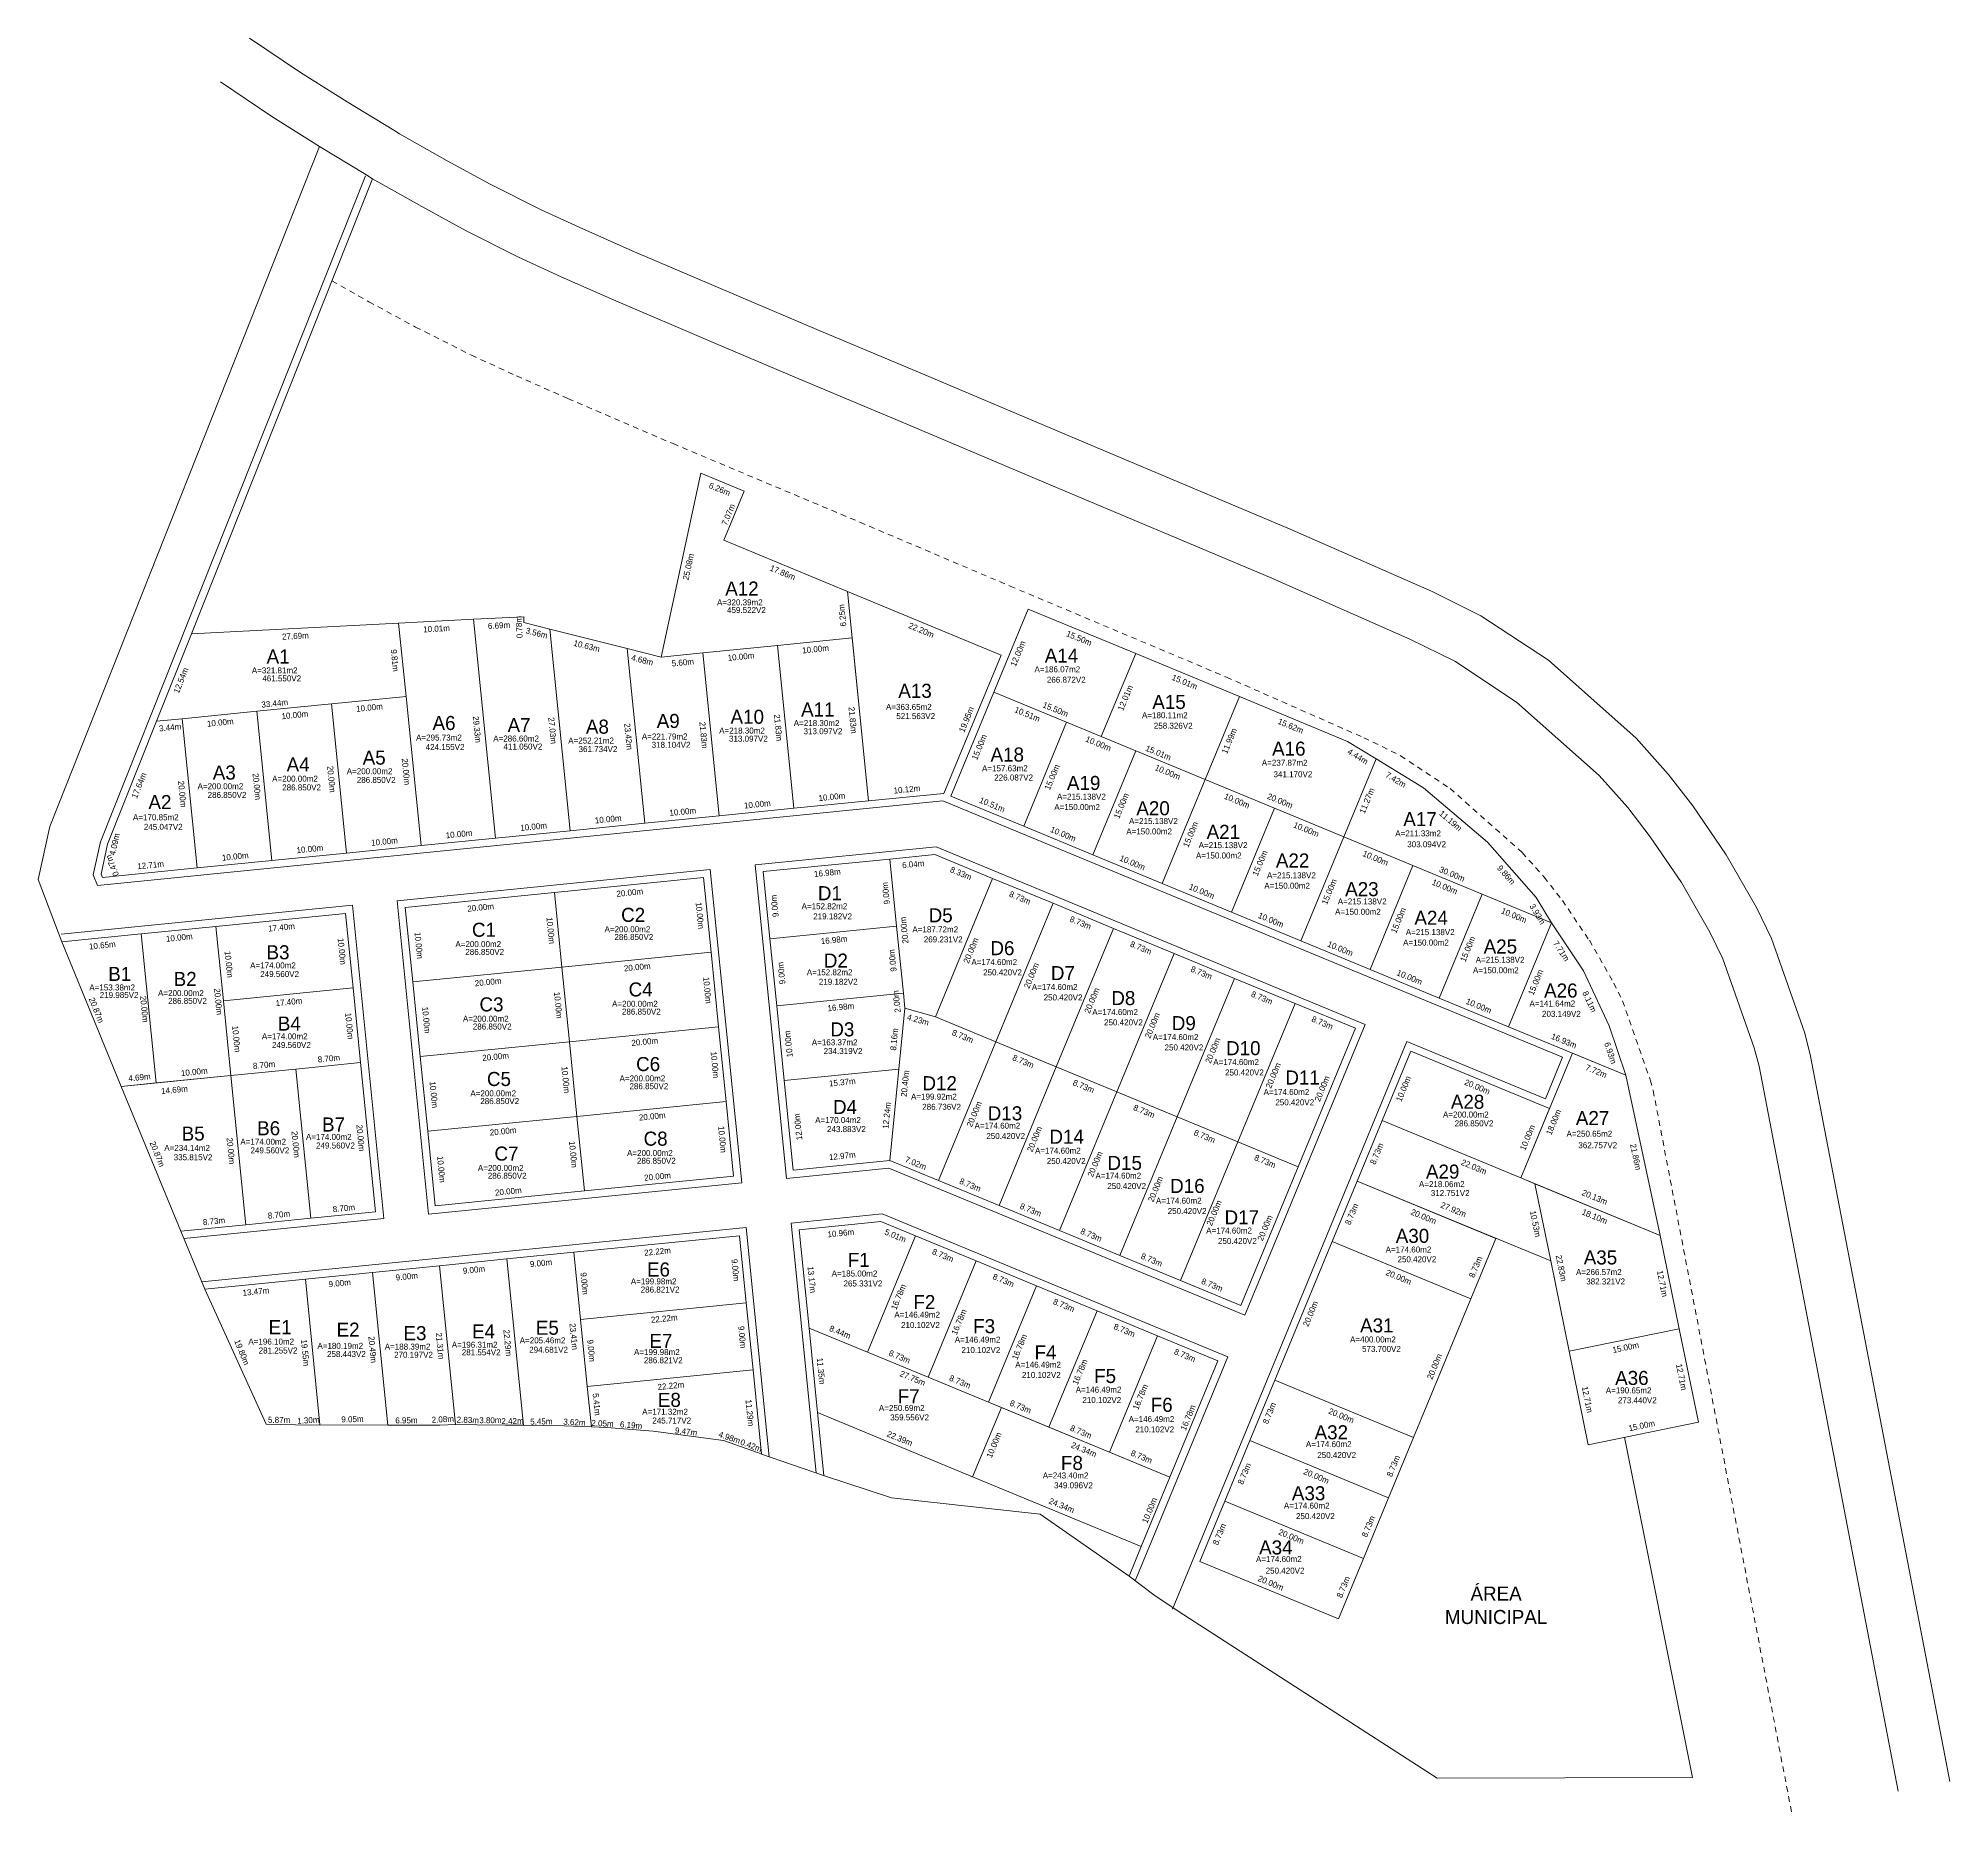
# Model space of a CAD drawing. Header units: metres. Extents: x 20 to 275, y 16 to 253.
import ezdxf
from ezdxf.enums import TextEntityAlignment as Align

# ---------------------------------------------------------------- set-up
doc = ezdxf.new("R2010")
doc.units = ezdxf.units.M
doc.linetypes.add('JIS_02_0.7', pattern=[1.35, 0.75, -0.6])
for name, color, linetype, lineweight in [('ACER', 250, 'Continuous', 9), ('CA 4', 250, 'Continuous', 5), ('DERECHO DE VIA', 250, 'JIS_02_0.7', 5), ('LIMITE', 250, 'Continuous', 9), ('LOTES', 250, 'Continuous', 9), ('NOMENCLATURA', 16, 'Continuous', 5)]:
    doc.layers.add(name, color=color, linetype=linetype, lineweight=lineweight)
doc.styles.get("Standard").update_dxf_attribs({"font": ''})
doc.styles.get('Standard').set_extended_font_data('Caviar Dreams')

msp = doc.modelspace()

# ---------------------------------------------------------------- texts
at = {"layer": 'NOMENCLATURA'}
for s, rotation, p in [('6.26m', 337.5333, (111.24, 192.81)), ('7.07m', 67.2175, (112.4, 189.41)), ('25.08m', 77.7943, (107.06, 182.46)), ('17.86m', 337.4939, (119.65, 181.68)), ('6.25m', 95.7354, (127.6, 175.97)), ('27.69m', 2.9745, (54.63, 173.22)), ('10.01m', 2.9745, (73.46, 174.2)), ('6.69m', 2.9745, (81.8, 174.63)), ('0.78m', 93.1798, (84.47, 174.41)), ('3.56m', 345.8689, (86.83, 173.62)), ('22.20m', 337.4939, (138.15, 174.01)), ('15.50m', 337.6066, (159.19, 172.93)), ('9.81m', 275.7354, (67.9, 169.96)), ('10.63m', 345.8689, (93.5, 171.88)), ('10.00m', 5.704, (114.08, 170.47)), ('10.00m', 5.704, (124.03, 171.47)), ('12.00m', 67.5294, (151.04, 170.88)), ('12.54m', 68.2752, (39.36, 167.31)), ('4.68m', 345.8689, (100.92, 170.02)), ('5.60m', 5.704, (106.32, 169.7)), ('12.01m', 67.5294, (165.36, 164.97)), ('15.01m', 337.6066, (173.28, 167.1)), ('33.44m', 5.704, (51.87, 164.24)), ('10.00m', 5.704, (64.51, 163.68)), ('21.83m', 275.7354, (129, 162)), ('19.95m', 67.5294, (144.16, 162.09)), ('10.51m', 337.5455, (152.29, 162.79)), ('15.50m', 337.6066, (156.05, 163.44)), ('3.44m', 5.704, (37.92, 161.03)), ('10.00m', 5.704, (44.61, 161.69)), ('10.00m', 5.704, (44.61, 161.69)), ('10.00m', 5.704, (54.56, 162.69)), ('29.33m', 275.7354, (78.87, 160.76)), ('27.03m', 275.7354, (88.94, 160.61)), ('23.42m', 275.7354, (99.07, 159.81)), ('21.83m', 275.7354, (109.1, 160.01)), ('21.83m', 275.7354, (119.05, 161)), ('11.99m', 67.5294, (179.23, 159.23)), ('15.62m', 337.4427, (187.43, 161.23)), ('15.00m', 67.5294, (145.88, 158.41)), ('10.00m', 337.5455, (161.77, 158.87)), ('15.01m', 337.6066, (169.77, 157.65)), ('20.00m', 275.7354, (59.44, 154.13)), ('20.00m', 275.7354, (69.39, 155.12)), ('15.00m', 67.5294, (155.59, 154.4)), ('10.00m', 337.5455, (171.01, 155.06)), ('4.44m', 328.6401, (196.39, 157.15)), ('17.64m', 68.2752, (33.77, 153.29)), ('20.00m', 275.7354, (39.54, 152.14)), ('20.00m', 275.7354, (49.49, 153.14)), ('10.12m', 5.704, (136.22, 152.77)), ('7.42m', 328.6401, (201.46, 154.06)), ('10.00m', 5.704, (116.26, 150.78)), ('10.00m', 5.704, (126.21, 151.77)), ('10.51m', 337.5294, (147.6, 150.72)), ('15.00m', 67.5294, (164.83, 150.58)), ('10.00m', 337.5455, (180.26, 151.24)), ('20.00m', 337.5455, (186.01, 151.24)), ('11.27m', 67.5294, (197.58, 151.26)), ('10.00m', 5.704, (86.41, 147.8)), ('10.00m', 5.704, (96.36, 148.79)), ('10.00m', 5.704, (106.31, 149.79)), ('15.00m', 67.5294, (174.07, 146.76)), ('10.00m', 337.5455, (189.5, 147.42)), ('11.19m', 319.5677, (208.76, 148.59)), ('4.09m', 77.7351, (30.5, 145.45)), ('10.00m', 5.704, (66.51, 145.81)), ('10.00m', 5.704, (76.46, 146.8)), ('10.00m', 337.5455, (157.07, 146.81)), ('0.47m', 111.8008, (30.2, 142.61)), ('12.71m', 5.704, (35.31, 142.69)), ('10.00m', 5.704, (46.61, 143.82)), ('10.00m', 5.704, (56.56, 144.82)), ('6.04m', 5.704, (137.06, 142.79)), ('10.00m', 337.5455, (166.31, 142.99)), ('15.00m', 67.5294, (183.32, 142.94)), ('10.00m', 337.5455, (198.74, 143.6)), ('16.98m', 5.704, (125.6, 141.65)), ('9.00m', 95.7354, (133.41, 138.91)), ('8.33m', 337.5455, (143.43, 141.57)), ('15.00m', 67.5294, (192.56, 139.12)), ('10.00m', 337.5455, (207.98, 139.78)), ('30.00m', 337.5455, (208.96, 141.48)), ('9.86m', 311.4236, (216.18, 141.37)), ('20.00m', 5.704, (99.24, 139.01)), ('9.00m', 95.7354, (118.57, 137.22)), ('8.73m', 337.5455, (151.31, 138.31)), ('10.00m', 337.5455, (175.56, 139.17)), ('20.00m', 5.704, (79.34, 137.02)), ('10.00m', 275.7354, (88.7, 133.94)), ('10.00m', 275.7354, (108.6, 135.93)), ('20.00m', 95.7354, (135.86, 133.98)), ('8.73m', 337.5455, (159.38, 134.98)), ('10.00m', 337.5455, (184.8, 135.35)), ('15.00m', 67.5294, (201.8, 135.3)), ('10.00m', 337.5455, (217.22, 135.96)), ('3.93m', 301.2298, (220.35, 136.13)), ('10.00m', 5.704, (39.14, 133.01)), ('17.40m', 5.704, (52.78, 134.37)), ('10.00m', 275.7354, (60.84, 131.16)), ('10.00m', 275.7354, (71.1, 131.95)), ('16.98m', 5.704, (126.5, 132.69)), ('20.00m', 67.5294, (144.76, 131.28)), ('15.00m', 67.5294, (211.04, 131.48)), ('7.71m', 303.5994, (223.53, 131.21)), ('10.65m', 5.704, (28.87, 131.98)), ('10.00m', 275.7354, (45.76, 129.43)), ('9.00m', 95.7354, (134.31, 129.95)), ('8.73m', 337.5455, (167.45, 131.64)), ('10.00m', 337.5455, (194.04, 131.53)), ('20.00m', 5.704, (80.34, 127.07)), ('20.00m', 5.704, (100.24, 129.06)), ('10.00m', 275.7354, (109.6, 125.98)), ('9.00m', 95.7354, (119.47, 128.26)), ('20.00m', 67.5294, (152.83, 127.94)), ('8.73m', 337.5455, (175.52, 128.31)), ('10.00m', 337.5455, (203.28, 127.71)), ('15.00m', 67.5294, (220.11, 127.04)), ('20.87m', 292.3322, (28.09, 123.32)), ('20.00m', 275.7354, (34.48, 123.46)), ('20.00m', 275.7354, (44.35, 124.46)), ('10.00m', 275.7354, (89.7, 123.99)), ('2.00m', 95.7354, (134.85, 124.48)), ('20.00m', 67.5294, (160.9, 124.61)), ('8.73m', 337.5455, (183.59, 124.97)), ('8.11m', 295.0539, (227.3, 124.46)), ('17.40m', 5.704, (53.77, 124.42)), ('10.00m', 275.7354, (61.84, 121.21)), ('10.00m', 275.7354, (72.1, 122)), ('16.98m', 5.704, (127.4, 123.74)), ('4.23m', 343.9979, (137.71, 122.04)), ('20.00m', 67.5294, (168.97, 121.28)), ('8.73m', 337.5455, (191.65, 121.64)), ('10.00m', 337.5455, (212.52, 123.89)), ('10.00m', 275.7354, (46.76, 119.48)), ('10.00m', 95.7354, (120.42, 118.81)), ('8.16m', 84.3879, (134.52, 119.43)), ('8.73m', 337.5455, (143.67, 119.83)), ('16.93m', 337.5455, (223.89, 119.23)), ('8.70m', 5.704, (59.1, 116.88)), ('20.00m', 5.704, (81.34, 117.12)), ('20.00m', 5.704, (101.24, 119.11)), ('10.00m', 275.7354, (110.6, 116.03)), ('8.73m', 337.5455, (151.74, 116.49)), ('20.00m', 67.5294, (177.03, 117.94)), ('6.93m', 288.6622, (230.09, 117.61)), ('4.69m', 5.704, (33.83, 114.36)), ('10.00m', 5.704, (41.14, 115.09)), ('8.70m', 5.704, (50.45, 116.02)), ('10.00m', 275.7354, (90.7, 114.04)), ('20.40m', 84.3879, (135.97, 113.53)), ('20.00m', 67.5294, (185.1, 114.61)), ('7.72m', 337.5455, (228.19, 115.19)), ('14.69m', 5.704, (38.49, 112.69)), ('10.00m', 275.7354, (73.1, 112.05)), ('15.37m', 5.704, (127.6, 113.71)), ('8.73m', 337.5455, (159.8, 113.16)), ('8.73m', 337.5455, (159.8, 113.16)), ('20.00m', 67.5294, (191.62, 112.86)), ('10.00m', 67.5294, (202.48, 112.84)), ('20.00m', 337.5455, (212.32, 113.1)), ('12.24m', 84.3879, (133.52, 109.28)), ('20.00m', 67.5294, (145.19, 109.46)), ('8.73m', 337.5455, (167.87, 109.83)), ('18.00m', 67.5294, (222.5, 108.39)), ('20.00m', 275.7354, (54.68, 105.42)), ('20.00m', 275.7354, (63.34, 106.28)), ('20.00m', 5.704, (82.34, 107.17)), ('20.00m', 5.704, (102.24, 109.16)), ('10.00m', 275.7354, (111.6, 106.08)), ('12.00m', 95.7354, (121.7, 107.76)), ('20.00m', 67.5294, (153.25, 106.13)), ('8.73m', 337.5455, (175.94, 106.49)), ('10.00m', 67.5294, (219.01, 106.33)), ('20.87m', 292.3322, (36.21, 104.13)), ('20.00m', 275.7354, (46.02, 104.55)), ('10.00m', 275.7354, (91.7, 104.09)), ('8.73m', 67.5294, (198.9, 104.18)), ('10.00m', 275.7354, (74.1, 102.1)), ('12.97m', 5.704, (127.6, 103.89)), ('7.02m', 337.5455, (137.4, 102.91)), ('20.00m', 67.5294, (161.32, 102.79)), ('8.73m', 337.5455, (184.01, 103.16)), ('22.03m', 337.5455, (211.88, 102.42)), ('20.00m', 5.704, (83.04, 99.15)), ('20.00m', 5.704, (102.94, 101.14)), ('8.73m', 337.5455, (144.67, 100.02)), ('20.00m', 67.5294, (169.39, 99.46)), ('8.70m', 5.704, (61.1, 96.91)), ('8.73m', 337.5455, (152.74, 96.69)), ('20.00m', 67.5294, (177.2, 96.28)), ('8.73m', 67.5294, (195.56, 96.12)), ('27.92m', 337.5455, (209.14, 96.72)), ('20.13m', 337.5455, (227.98, 98.38)), ('8.73m', 5.704, (43.77, 95.18)), ('8.70m', 5.704, (52.44, 96.05)), ('20.00m', 67.5294, (183.99, 94.28)), ('20.00m', 337.5455, (205.16, 95.79)), ('10.53m', 281.557, (220.08, 94.83)), ('18.10m', 337.5455, (227.98, 95.8)), ('10.96m', 5.704, (127.4, 93.59)), ('5.01m', 337.5455, (134.69, 93.24)), ('8.73m', 337.5455, (160.81, 93.35)), ('9.00m', 5.704, (87.4, 89.59)), ('22.22m', 5.704, (102.94, 91.14)), ('9.00m', 275.7354, (113.35, 88.66)), ('8.73m', 337.5455, (141.03, 90.62)), ('8.73m', 337.5455, (168.88, 90.02)), ('8.73m', 67.5294, (212.1, 89.08)), ('22.83m', 281.557, (223.52, 88.91)), ('9.00m', 5.704, (60.54, 86.91)), ('9.00m', 5.704, (69.49, 87.8)), ('9.00m', 5.704, (78.45, 88.7)), ('9.00m', 275.7354, (93.21, 86.87)), ('13.17m', 275.7354, (123.53, 87.38)), ('8.73m', 337.5455, (149.1, 87.29)), ('8.73m', 337.5455, (176.94, 86.68)), ('20.00m', 337.5455, (201.83, 87.72)), ('12.71m', 281.557, (237.02, 86.85)), ('13.47m', 5.704, (49.36, 85.79)), ('16.78m', 67.5294, (135.1, 85.08)), ('8.73m', 337.5455, (157.17, 83.95)), ('20.00m', 67.5294, (190.07, 82.84)), ('22.22m', 5.704, (103.84, 82.19)), ('22.22m', 5.704, (103.84, 82.19)), ('16.78m', 67.5294, (143.17, 81.74)), ('19.80m', 292.3155, (47.5, 77.7)), ('19.55m', 275.7354, (55.94, 77.63)), ('20.49m', 275.7354, (64.94, 78.05)), ('21.31m', 275.7354, (73.94, 78.54)), ('22.29m', 275.7354, (82.95, 78.95)), ('23.41m', 275.7354, (91.77, 79.79)), ('9.00m', 275.7354, (94.11, 77.91)), ('9.00m', 275.7354, (114.25, 79.71)), ('8.44m', 337.5455, (127.31, 80.38)), ('16.78m', 67.5294, (151.24, 78.41)), ('8.73m', 337.5455, (165.24, 80.62)), ('11.35m', 275.7354, (124.76, 75.19)), ('8.73m', 337.5455, (135.24, 77.1)), ('16.78m', 67.5294, (159.3, 75.07)), ('8.73m', 337.5455, (173.31, 77.28)), ('20.00m', 67.5294, (206.61, 75.8)), ('15.00m', 11.557, (232.12, 78.34)), ('27.75m', 337.5455, (136.99, 74.23)), ('8.73m', 337.5455, (143.31, 73.76)), ('12.71m', 281.557, (239.57, 74.39)), ('5.41m', 275.7354, (94.83, 70.74)), ('22.22m', 5.704, (104.73, 73.23)), ('16.78m', 67.5294, (167.37, 71.74)), ('12.71m', 281.557, (227.01, 71.39)), ('5.87m', 359.8016, (52.46, 68.68)), ('1.30m', 3.5656, (56.36, 68.63)), ('9.05m', 1.3784, (62.25, 68.77)), ('6.95m', 0.5601, (69.45, 68.62)), ('2.08m', 3.121, (74.3, 68.76)), ('2.83m', 358.1169, (77.64, 68.67)), ('3.80m', 0.0341, (80.65, 68.64)), ('2.42m', 0.5297, (83.6, 68.53)), ('5.45m', 0.755, (87.45, 68.46)), ('11.29m', 275.7354, (115.26, 69.61)), ('8.73m', 337.5455, (151.38, 70.43)), ('16.78m', 67.5294, (173.72, 68.98)), ('8.73m', 67.5294, (184.58, 69.57)), ('20.00m', 337.5455, (194.18, 69.24)), ('3.62m', 356.8454, (91.86, 68.37)), ('2.05m', 357.3578, (95.61, 68.21)), ('6.19m', 354.8879, (99.42, 67.97)), ('9.47m', 353.3346, (106.76, 67.12)), ('4.98m', 341.4008, (112.54, 66.33)), ('22.39m', 337.5455, (135.27, 66.19)), ('10.00m', 67.5294, (147.83, 65.33)), ('8.73m', 337.5455, (159.45, 67.09)), ('15.00m', 11.557, (234.26, 67.9)), ('0.42m', 339.2594, (115.44, 65.25)), ('24.34m', 337.5455, (159.83, 64.71)), ('8.73m', 337.5455, (167.52, 63.76)), ('8.73m', 67.5294, (201.12, 62.53)), ('8.73m', 67.5294, (181.24, 61.5)), ('20.00m', 337.5455, (190.85, 61.17)), ('24.34m', 337.5455, (156.87, 57.26)), ('10.00m', 67.5294, (168.6, 56.61)), ('8.73m', 67.5294, (177.91, 53.43)), ('20.00m', 337.5455, (187.51, 53.11)), ('8.73m', 67.5294, (197.79, 54.46)), ('20.00m', 337.5455, (184.77, 46.92)), ('8.73m', 67.5294, (194.45, 46.39))]:
    msp.add_text(s, height=0.8, rotation=rotation, dxfattribs=at).set_placement(p, align=Align.MIDDLE)
at = {"layer": 'NOMENCLATURA', "lineweight": 60}
for s, p in [('A=320.39m2', (113.93, 177.71)), ('459.522V2', (114.81, 176.69)), ('A=321.81m2', (51.87, 168.64)), ('A=186.07m2', (156.29, 168.79)), ('461.550V2', (52.81, 167.57)), ('266.872V2', (157.48, 167.39)), ('A=363.65m2', (136.48, 163.77)), ('A=218.30m2', (114.22, 160.61)), ('A=218.30m2', (124.17, 161.61)), ('313.097V2', (125.02, 160.53)), ('521.563V2', (137.39, 162.54)), ('A=180.11m2', (170.63, 162.66)), ('258.326V2', (171.75, 161.26)), ('A=295.73m2', (73.78, 159.68)), ('424.155V2', (74.6, 158.42)), ('A=286.60m2', (84.08, 159.55)), ('411.050V2', (84.99, 158.48)), ('A=252.21m2', (94.08, 159.28)), ('361.734V2', (95, 158.14)), ('A=221.79m2', (103.9, 159.82)), ('318.104V2', (104.75, 158.71)), ('313.097V2', (115.07, 159.53)), ('A=200.00m2', (64.53, 155.19)), ('A=157.63m2', (149.29, 155.58)), ('A=237.87m2', (186.62, 156.32)), ('A=200.00m2', (44.63, 153.19)), ('A=200.00m2', (54.58, 154.19)), ('286.850V2', (55.46, 153.03)), ('286.850V2', (65.41, 154.03)), ('226.087V2', (150.46, 154.35)), ('341.170V2', (187.72, 154.79)), ('286.850V2', (45.51, 152.03)), ('A=150.00m2', (158.93, 150.41)), ('A=215.138V2', (159.5, 151.8)), ('A=170.85m2', (36.01, 149.05)), ('245.047V2', (37, 147.77)), ('A=215.138V2', (169.11, 148.54)), ('A=150.00m2', (168.54, 147.16)), ('A=215.138V2', (178.4, 145.33)), ('A=211.33m2', (204.42, 146.9)), ('303.094V2', (205.56, 145.45)), ('A=150.00m2', (177.83, 143.95)), ('A=150.00m2', (186.95, 139.92)), ('A=215.138V2', (187.52, 141.31)), ('A=215.138V2', (196.96, 137.82)), ('A=152.82m2', (125.22, 137.19)), ('219.182V2', (126.31, 135.83)), ('A=150.00m2', (196.39, 136.44)), ('A=200.00m2', (98.93, 134.12)), ('286.850V2', (99.79, 133.08)), ('A=187.72m2', (140, 134.09)), ('269.231V2', (141.06, 132.76)), ('A=150.00m2', (205.47, 132.34)), ('A=215.138V2', (206.04, 133.73)), ('A=200.00m2', (79.03, 132.13)), ('286.850V2', (79.89, 131.09)), ('A=174.60m2', (147.87, 129.74)), ('A=215.138V2', (215.36, 130.04)), ('A=174.00m2', (51.64, 129.29)), ('249.560V2', (52.53, 128.14)), ('A=152.82m2', (125.91, 128.38)), ('219.182V2', (127.06, 127.11)), ('250.420V2', (148.98, 128.36)), ('A=150.00m2', (214.79, 128.65)), ('A=153.38m2', (30.19, 126.35)), ('219.985V2', (31.11, 125.35)), ('A=200.00m2', (39.36, 125.6)), ('286.850V2', (40.24, 124.56)), ('A=174.60m2', (155.93, 126.41)), ('250.420V2', (157.05, 125.02)), ('A=200.00m2', (80.03, 122.18)), ('A=200.00m2', (99.93, 124.17)), ('286.850V2', (100.79, 123.13)), ('A=174.60m2', (164, 123.07)), ('A=141.64m2', (222.33, 124.21)), ('203.149V2', (223.54, 122.83)), ('A=174.00m2', (53.21, 119.83)), ('286.850V2', (80.89, 121.14)), ('250.420V2', (165.11, 121.69)), ('A=174.60m2', (172.07, 119.73)), ('249.560V2', (54.1, 118.68)), ('A=163.37m2', (126.58, 119.03)), ('234.319V2', (127.7, 117.87)), ('250.420V2', (173.18, 118.35)), ('A=174.60m2', (180.14, 116.4)), ('250.420V2', (181.25, 115.01)), ('A=200.00m2', (81.03, 112.23)), ('A=200.00m2', (100.93, 114.22)), ('286.850V2', (101.79, 113.18)), ('A=174.60m2', (186.85, 112.41)), ('286.850V2', (81.89, 111.19)), ('A=199.92m2', (139.82, 111.79)), ('286.736V2', (140.85, 110.43)), ('250.420V2', (187.96, 111.03)), ('A=200.00m2', (210.79, 109.4)), ('A=170.04m2', (127.03, 108.67)), ('243.883V2', (128.15, 107.46)), ('A=174.60m2', (148.29, 107.92)), ('286.850V2', (211.88, 108.22)), ('A=250.65m2', (227.27, 106.84)), ('A=234.14m2', (40.19, 104.95)), ('A=174.00m2', (50.34, 105.77)), ('249.560V2', (51.23, 104.62)), ('A=174.00m2', (59.09, 106.42)), ('249.560V2', (59.98, 105.27)), ('A=200.00m2', (101.93, 104.27)), ('250.420V2', (149.4, 106.54)), ('A=174.60m2', (156.36, 104.59)), ('362.757V2', (228.39, 105.31)), ('335.815V2', (40.98, 103.71)), ('A=200.00m2', (82.03, 102.28)), ('286.850V2', (102.79, 103.23)), ('250.420V2', (157.47, 103.21)), ('286.850V2', (82.89, 101.24)), ('A=174.60m2', (164.42, 101.25)), ('250.420V2', (165.54, 99.87)), ('A=218.06m2', (207.58, 100.12)), ('A=174.60m2', (172.49, 97.91)), ('250.420V2', (173.6, 96.53)), ('312.751V2', (208.7, 98.93)), ('A=174.60m2', (179.2, 93.93)), ('250.420V2', (180.31, 92.54)), ('A=174.60m2', (203.14, 91.4)), ('250.420V2', (204.26, 90.1)), ('A=199.98m2', (102.43, 87.15)), ('A=185.00m2', (129.23, 88.2)), ('265.331V2', (130.35, 86.87)), ('A=266.57m2', (228.54, 88.39)), ('382.321V2', (229.44, 87.14)), ('286.821V2', (103.29, 86.06)), ('A=146.49m2', (137.59, 82.71)), ('210.102V2', (138.02, 81.33)), ('A=196.10m2', (51.41, 79.12)), ('A=196.31m2', (78.55, 78.7)), ('A=205.46m2', (87.61, 79.28)), ('A=146.49m2', (145.65, 79.38)), ('A=400.00m2', (198.39, 79.4)), ('281.255V2', (52.32, 77.93)), ('A=180.19m2', (60.62, 78.55)), ('258.443V2', (61.44, 77.46)), ('A=188.39m2', (69.6, 78.45)), ('270.197V2', (70.39, 77.36)), ('281.554V2', (79.42, 77.69)), ('294.681V2', (88.41, 78.03)), ('A=199.98m2', (102.86, 77.72)), ('286.821V2', (103.71, 76.63)), ('210.102V2', (146.09, 78)), ('573.700V2', (199.53, 78.14)), ('A=146.49m2', (153.72, 76.04)), ('210.102V2', (154.15, 74.67)), ('A=146.49m2', (161.79, 72.71)), ('210.102V2', (162.22, 71.33)), ('A=190.65m2', (232.51, 72.61)), ('273.440V2', (233.67, 71.3)), ('A=171.32m2', (103.95, 69.76)), ('245.717V2', (104.84, 68.59)), ('A=250.69m2', (135.53, 70.27)), ('359.556V2', (136.58, 69.01)), ('A=146.49m2', (168.85, 68.78)), ('210.102V2', (169.28, 67.41)), ('A=174.60m2', (192.5, 65.44)), ('250.420V2', (193.56, 63.99)), ('A=243.40m2', (157.39, 61.26)), ('349.096V2', (158.44, 59.95)), ('A=174.60m2', (189.56, 57.24)), ('250.420V2', (190.72, 55.84)), ('A=174.60m2', (185.84, 50.11)), ('250.420V2', (186.67, 48.57))]:
    msp.add_text(s, height=0.8, dxfattribs=at).set_placement(p, align=Align.MIDDLE)
msp.add_text('21.86m', height=0.8, rotation=282.1066, dxfattribs=at).set_placement((233.46, 103.75), align=Align.MIDDLE)
at = {"layer": 'NOMENCLATURA', "lineweight": 60, "char_height": 1.875, "attachment_point": 1}
for s, width, heights, insert in [('A12', 1.875, [0], (111.98, 180.49)), ('A1', 2.0943, [0], (50.79, 171.43)), ('A14', 1.875, [0], (154.61, 171.55)), ('A13', 1.875, [0], (135.07, 166.85)), ('A10', 1.875, [0], (112.69, 163.39)), ('A11', 1.875, [0], (122.1, 164.36)), ('A15', 1.875, [0], (168.96, 165.36)), ('A6', 1.875, [0], (72.93, 162.56)), ('A7', 1.875, [0], (82.94, 162.28)), ('A8', 1.875, [0], (93.39, 162.07)), ('A9', 1.875, [0], (102.84, 162.83)), ('A18', 1.875, [0], (147.38, 158.35)), ('A16', 1.875, [0], (184.94, 159.14)), ('A3', 1.875, [0], (43.61, 155.95)), ('A4', 1.875, [0], (53.46, 157.03)), ('A5', 1.875, [0], (63.61, 157.94)), ('A19', 1.875, [0], (157.57, 154.56)), ('A2', 1.875, [0], (35.03, 152.01)), ('A20', 1.875, [0], (166.83, 151.19)), ('A21', 1.875, [0], (176.21, 148.04)), ('A17', 1.875, [0], (202.45, 149.74)), ('A22', 1.875, [0], (185.45, 144.22)), ('A23', 1.875, [0], (194.69, 140.4)), ('D1', 2.0943, [0], (124.34, 139.86)), ('C2', 2.0943, [0], (98.09, 136.97)), ('D5', 2.0943, [0], (139.12, 136.91)), ('A24', 1.875, [0], (203.93, 136.58)), ('C1', 2.0943, [0], (78.19, 134.98)), ('A25', 1.875, [0], (213.17, 132.75)), ('B3', 2.0943, [0], (50.78, 131.98)), ('D2', 2.0943, [0], (125.14, 130.87)), ('D6', 2.0943, [0], (147.36, 132.53)), ('B1', 2.0943, [0], (29.66, 129.09)), ('B2', 2.0943, [0], (38.39, 128.42)), ('D7', 2.0943, [0], (155.43, 129.2)), ('C3', 2.0943, [0], (79.19, 125.03)), ('C4', 2.0943, [0], (99.09, 127.02)), ('D8', 2.0943, [0], (163.49, 125.87)), ('A26', 1.875, [0], (221.23, 126.88)), ('B4', 2.0943, [0], (52.29, 122.47)), ('D9', 2.0943, [1.93], (171.56, 122.53)), ('D3', 2.0943, [0], (126, 121.7)), ('D10', 2.0943, [0], (178.8, 119.19)), ('C5', 2.0943, [0], (80.19, 115.08)), ('C6', 2.0943, [0], (100.09, 117.07)), ('D11', 2.0943, [0], (186.71, 115.28)), ('D12', 2.0943, [0], (138.29, 114.52)), ('D4', 2.0943, [0], (126.36, 111.34)), ('D13', 2.0943, [0], (147, 110.5)), ('A28', 1.875, [0], (208.79, 112.04)), ('A27', 1.875, [0], (225.47, 109.87)), ('B5', 2.0943, [0], (39.46, 107.8)), ('B6', 2.0943, [0], (49.53, 108.51)), ('B7', 2.0943, [0], (58.19, 109.01)), ('C8', 2.0943, [0], (101.09, 107.12)), ('D14', 2.0943, [0], (155.23, 107.38)), ('C7', 2.0943, [0], (81.19, 105.13)), ('D15', 2.0943, [0], (162.98, 103.89)), ('A29', 1.875, [0], (205.47, 102.73)), ('D16', 2.0943, [0], (171.34, 100.82)), ('D17', 2.0943, [0], (178.6, 96.63)), ('A30', 1.875, [0], (201.44, 94.16)), ('E6', 2.0943, [0], (101.54, 89.67)), ('F1', 2.0943, [0], (128.33, 90.95)), ('A35', 1.875, [0], (226.52, 91.28)), ('F2', 2.0943, [0], (137.09, 85.32)), ('E1', 2.0943, [0], (51.06, 81.98)), ('E2', 2.0943, [0], (60.13, 81.65)), ('E5', 2.0943, [0], (86.71, 81.9)), ('F3', 2.0943, [0], (145.06, 82.11)), ('A31', 1.875, [0], (196.68, 82.21)), ('E3', 2.0943, [0], (69.05, 81.18)), ('E4', 2.0943, [0], (78.2, 81.42)), ('E7', 2.0943, [0], (101.86, 80.14)), ('F4', 2.0943, [0], (153.25, 78.62)), ('F5', 2.0943, [0], (161.2, 75.47)), ('A36', 1.875, [0], (230.71, 75.21)), ('E8', 2.0943, [0], (102.99, 72.28)), ('F7', 2.0943, [0], (134.99, 72.76)), ('F6', 2.0943, [0], (168.75, 71.62)), ('A32', 1.875, [0], (190.61, 67.96)), ('F8', 2.0943, [0], (156.77, 63.87)), ('A33', 1.875, [0], (187.58, 59.83)), ('A34', 1.875, [0], (183.21, 52.6)), ('\\pxqc;ÁREA MUNICIPAL', 1.875, [0], (213.89, 46.45))]:
    msp.add_mtext_dynamic_manual_height_columns(s, width=width, gutter_width=9.38, heights=heights, dxfattribs=dict(at, insert=insert))

# ---------------------------------------------------------------- linework, layer by layer
at = {"layer": 'ACER'}
for p, q in [((115.98, 142.69), (140.11, 145.1)), ((140.11, 145.1), (197.37, 121.42)), ((68.2, 137.92), (109.99, 142.1)), ((109.99, 142.1), (114.19, 100.31)), ((120.16, 100.89), (115.98, 142.69)), ((72.4, 96.11), (68.2, 137.92)), ((197.37, 121.42), (181.32, 82.63)), ((133.8, 102.27), (120.16, 100.89)), ((181.32, 82.63), (133.8, 102.27)), ((114.19, 100.31), (72.4, 96.11)), ((124.3, 69.64), (125.15, 61.24)), ((165.86, 47.85), (167.49, 51.79))]:
    msp.add_line(p, q, dxfattribs=at)
for points in [[(171.64, 43.45), (202.92, 119.15), (221.4, 111.51), (223.7, 117.05), (141.02, 151.22), (28.24, 139.96), (27.67, 141.38), (28.62, 145.76), (63.98, 234.58)], [(23.37, 133.44), (62.23, 137.32), (66.42, 95.54), (39.74, 92.87)], [(166.68, 47.22), (179.03, 77.08), (132.9, 96.15), (120.76, 94.93), (124.1, 61.6)], [(42.15, 87.08), (114.79, 94.34), (117.86, 63.74)]]:
    msp.add_lwpolyline(points, dxfattribs=at)
at = {"layer": 'CA 4'}
for points in [[(48.52, 252.95), (55.3, 248.4), (61.52, 244.48), (67.75, 240.7), (68.52, 240.21), (74.88, 236.61), (80.64, 233.47), (87.42, 230.06), (92.96, 227.52), (99.57, 224.6), (113.43, 218.67), (124.53, 213.99), (138.32, 208.2), (158.36, 199.68), (187.36, 187.49), (206.28, 179.15), (212.81, 175.93), (221.81, 169.98), (233.53, 159.6), (237.79, 154.81), (241.07, 150.58), (245.51, 144.05), (249.55, 137), (251.56, 132.87), (255.96, 120.37), (256.75, 117.43), (275.35, 20.46)], [(44.62, 247.13), (51.49, 242.53), (57.83, 238.53), (64.05, 234.76), (64.91, 234.21), (71.48, 230.49), (77.4, 227.27), (84.39, 223.75), (90.09, 221.14), (96.78, 218.18), (110.69, 212.23), (121.82, 207.54), (135.6, 201.75), (155.64, 193.23), (184.59, 181.06), (203.32, 172.8), (209.32, 169.85), (217.54, 164.42), (228.58, 154.63), (232.4, 150.33), (235.4, 146.46), (239.57, 140.33), (243.36, 133.73), (245.09, 130.16), (249.27, 118.3), (249.92, 115.86), (268.48, 19.15)]]:
    msp.add_lwpolyline(points, dxfattribs=at)
at = {"layer": 'DERECHO DE VIA'}
msp.add_lwpolyline([(59.5, 220.61), (64.44, 217.81), (70.67, 214.42), (78.11, 210.68), (84.14, 207.92), (91, 204.89), (105.02, 198.88), (116.2, 194.17), (129.96, 188.4), (149.99, 179.88), (178.85, 167.74), (197.19, 159.66), (202.09, 157.25), (208.69, 152.88), (218.31, 144.35), (221.24, 141.06), (223.67, 137.93), (227.27, 132.64), (230.53, 126.94), (231.69, 124.56), (235.4, 114.01), (235.78, 112.61), (254.24, 16.41)], dxfattribs=at)
at = {"layer": 'LIMITE'}
for points in [[(23.47, 132.45), (20.32, 140.77), (21.89, 147.81), (57.83, 238.53)], [(40.75, 173.5), (64.91, 234.21)], [(39.33, 93.83), (42.56, 86.12)], [(116.82, 64.1), (125.08, 61.27), (134.16, 58.27), (153.99, 56.09), (165.86, 47.85), (169.15, 45.34), (172.54, 43.08), (206.97, 20.88), (241.05, 20.97), (231.95, 66.35)]]:
    msp.add_lwpolyline(points, dxfattribs=at)
at = {"layer": 'LOTES'}
for points in [[(111.78, 186.02), (114.52, 192.54), (108.74, 194.93), (103.43, 170.41), (109.01, 170.97), (118.96, 171.96), (128.91, 172.96), (128.28, 179.18)], [(148.79, 170.68), (128.28, 179.18), (131.09, 151.24), (141.16, 152.24)], [(152.41, 176.81), (147.82, 165.72), (157.53, 161.71), (162.14, 159.8), (166.74, 170.9)], [(68.41, 174.94), (40.75, 173.5), (36.11, 161.85), (39.54, 162.19), (49.49, 163.19), (59.44, 164.18), (69.39, 165.17)], [(78.4, 175.46), (68.41, 174.94), (69.39, 165.17), (71.39, 145.27), (81.34, 146.27)], [(88.59, 174.15), (85.13, 175.02), (85.09, 175.8), (78.4, 175.46), (81.34, 146.27), (91.29, 147.26)], [(98.9, 171.56), (88.59, 174.15), (91.29, 147.26), (101.24, 148.26)], [(109.01, 170.97), (103.43, 170.41), (98.9, 171.56), (101.24, 148.26), (111.19, 149.25)], [(118.96, 171.96), (109.01, 170.97), (111.19, 149.25), (121.14, 150.24)], [(128.91, 172.96), (118.96, 171.96), (121.14, 150.24), (131.09, 151.24)], [(180.6, 165.15), (166.74, 170.9), (166.74, 170.9), (162.14, 159.8), (166.77, 157.89), (176.02, 154.07)], [(59.44, 164.18), (49.49, 163.19), (51.48, 143.29), (61.43, 144.28)], [(69.39, 165.17), (59.44, 164.18), (61.43, 144.28), (71.39, 145.27)], [(157.53, 161.71), (147.82, 165.72), (142.09, 151.86), (151.8, 147.85)], [(195.02, 159.16), (180.6, 165.15), (176.02, 154.07), (185.26, 150.25), (194.5, 146.43), (198.81, 156.85)], [(39.54, 162.19), (36.11, 161.85), (29.58, 145.46), (28.71, 141.46), (28.88, 141.03), (41.53, 142.29)], [(49.49, 163.19), (39.54, 162.19), (41.53, 142.29), (51.48, 143.29)], [(166.77, 157.89), (157.53, 161.71), (151.8, 147.85), (161.04, 144.03)], [(176.02, 154.07), (166.77, 157.89), (161.04, 144.03), (170.28, 140.21)], [(205.15, 152.98), (198.81, 156.85), (194.5, 146.43), (203.74, 142.61), (212.98, 138.79), (222.23, 134.97), (220.19, 138.33), (213.67, 145.72)], [(185.26, 150.25), (176.02, 154.07), (170.28, 140.21), (179.53, 136.39)], [(194.5, 146.43), (185.26, 150.25), (179.53, 136.39), (188.77, 132.57)], [(203.74, 142.61), (194.5, 146.43), (188.77, 132.57), (198.01, 128.75)], [(133.95, 143.48), (117.06, 141.8), (117.95, 132.84), (134.85, 134.53)], [(147.66, 140.9), (139.96, 144.08), (133.95, 143.48), (134.85, 134.53), (135.75, 125.57), (135.95, 123.59), (140.02, 122.42)], [(109.09, 141), (89.19, 139.01), (90.19, 129.06), (110.09, 131.05)], [(155.73, 137.57), (147.66, 140.9), (140.02, 122.42), (148.08, 119.09)], [(212.98, 138.79), (203.74, 142.61), (198.01, 128.75), (207.25, 124.93)], [(89.19, 139.01), (69.29, 137.03), (70.29, 127.08), (90.19, 129.06)], [(222.23, 134.97), (212.98, 138.79), (207.25, 124.93), (216.49, 121.11)], [(61.33, 136.23), (44.02, 134.5), (45.02, 124.55), (62.33, 126.28)], [(163.8, 134.23), (155.73, 137.57), (148.08, 119.09), (156.15, 115.75)], [(34.07, 133.51), (23.47, 132.45), (31.4, 113.14), (36.07, 113.61)], [(44.02, 134.5), (34.07, 133.51), (36.07, 113.61), (46.02, 114.6), (45.02, 124.55)], [(134.85, 134.53), (117.95, 132.84), (118.85, 123.89), (135.75, 125.57)], [(171.86, 130.9), (163.8, 134.23), (156.15, 115.75), (164.22, 112.42)], [(226.49, 128.55), (222.23, 134.97), (216.49, 121.11), (232.14, 114.64), (229.92, 121.21)], [(110.09, 131.05), (90.19, 129.06), (91.19, 119.11), (111.09, 121.1)], [(179.93, 127.56), (171.86, 130.9), (164.22, 112.42), (172.29, 109.08)], [(90.19, 129.06), (70.29, 127.08), (71.29, 117.13), (91.19, 119.11)], [(188, 124.23), (179.93, 127.56), (172.29, 109.08), (180.36, 105.75)], [(62.33, 126.28), (45.02, 124.55), (46.02, 114.6), (54.67, 115.47), (63.33, 116.33)], [(135.95, 123.59), (135.75, 125.57), (118.85, 123.89), (119.85, 113.94), (135.15, 115.46)], [(148.08, 119.09), (140.02, 122.42), (135.95, 123.59), (133.95, 103.29), (140.44, 100.6)], [(196.07, 120.9), (188, 124.23), (180.36, 105.75), (188.43, 102.41)], [(111.09, 121.1), (91.19, 119.11), (92.19, 109.16), (112.09, 111.15)], [(91.19, 119.11), (71.29, 117.13), (72.29, 107.18), (92.19, 109.16)], [(156.15, 115.75), (148.08, 119.09), (140.44, 100.6), (148.51, 97.27)], [(221.95, 110.2), (203.46, 117.84), (199.64, 108.6), (218.12, 100.96)], [(232.14, 114.64), (225, 117.59), (218.12, 100.96), (236.73, 93.27)], [(54.67, 115.47), (46.02, 114.6), (48.02, 94.7), (56.67, 95.57)], [(63.33, 116.33), (54.67, 115.47), (56.67, 95.57), (65.33, 96.43)], [(135.15, 115.46), (119.85, 113.94), (121.05, 102), (133.95, 103.29)], [(164.22, 112.42), (156.15, 115.75), (148.51, 97.27), (156.58, 93.94)], [(46.02, 114.6), (31.4, 113.14), (39.33, 93.83), (48.02, 94.7)], [(172.29, 109.08), (164.22, 112.42), (156.58, 93.94), (164.64, 90.6)], [(112.09, 111.15), (92.19, 109.16), (93.19, 99.21), (113.09, 101.2)], [(92.19, 109.16), (72.29, 107.18), (73.29, 97.23), (93.19, 99.21)], [(180.36, 105.75), (172.29, 109.08), (164.64, 90.6), (172.71, 87.27)], [(218.12, 100.96), (199.64, 108.6), (196.3, 100.53), (222.11, 89.87), (220, 100.18)], [(188.43, 102.41), (180.36, 105.75), (172.71, 87.27), (180.78, 83.93)], [(214.79, 92.89), (196.3, 100.53), (192.97, 92.47), (211.45, 84.83)], [(236.73, 93.27), (220, 100.18), (222.11, 89.87), (224.58, 77.82), (239.27, 80.82)], [(137.38, 93.21), (132.75, 95.13), (121.85, 94.04), (123.17, 80.93), (130.97, 77.71)], [(113.89, 93.24), (91.78, 91.03), (92.68, 82.08), (114.79, 84.29)], [(145.45, 89.88), (137.38, 93.21), (130.97, 77.71), (139.04, 74.37)], [(211.45, 84.83), (192.97, 92.47), (185.32, 73.98), (203.81, 66.34)], [(82.83, 90.14), (73.87, 89.24), (76, 68.04), (78.83, 68), (82.63, 67.96), (85.05, 67.96), (85.05, 67.96)], [(92.68, 82.08), (91.78, 91.03), (82.83, 90.14), (85.05, 67.96), (90.5, 67.87), (94.12, 67.74), (93.58, 73.12)], [(153.52, 86.54), (145.45, 89.88), (139.04, 74.37), (147.11, 71.04)], [(55.96, 87.45), (42.56, 86.12), (50.75, 68.09), (56.62, 67.96), (57.91, 68), (57.91, 68)], [(64.92, 88.35), (55.96, 87.45), (57.91, 68), (66.96, 67.96), (66.96, 67.96)], [(73.87, 89.24), (64.92, 88.35), (66.96, 67.96), (73.92, 67.96), (76, 68.04), (76, 68.04)], [(114.79, 84.29), (92.68, 82.08), (93.58, 73.12), (115.69, 75.33)], [(161.59, 83.21), (153.52, 86.54), (147.11, 71.04), (155.17, 67.7)], [(169.66, 79.87), (161.59, 83.21), (155.17, 67.7), (163.24, 64.37)], [(139.04, 74.37), (130.97, 77.71), (123.17, 80.93), (124.3, 69.64), (144.99, 61.09), (148.82, 70.33), (147.11, 71.04)], [(177.72, 76.54), (169.66, 79.87), (163.24, 64.37), (171.31, 61.03)], [(239.27, 80.82), (224.58, 77.82), (227.12, 65.36), (241.82, 68.37)], [(115.69, 75.33), (93.58, 73.12), (94.12, 67.74), (96.17, 67.66), (102.35, 67.18), (111.73, 65.92), (116.43, 64.26), (116.82, 64.1)], [(185.32, 73.98), (181.99, 65.92), (200.47, 58.28), (203.81, 66.34)], [(148.82, 70.33), (144.99, 61.09), (167.49, 51.79), (171.31, 61.03)], [(200.47, 58.28), (181.99, 65.92), (178.65, 57.85), (197.13, 50.21)], [(197.13, 50.21), (178.65, 57.85), (175.31, 49.78), (193.8, 42.14)]]:
    msp.add_lwpolyline(points, close=True, dxfattribs=at)

msp.set_redraw_order([(e.dxf.handle, doc.entitydb.next_handle()) for e in msp.query("TEXT MTEXT ATTDEF DIMENSION ARC_DIMENSION")])  # texts and dimensions are drawn at this point

doc.saveas('drawing.dxf')
